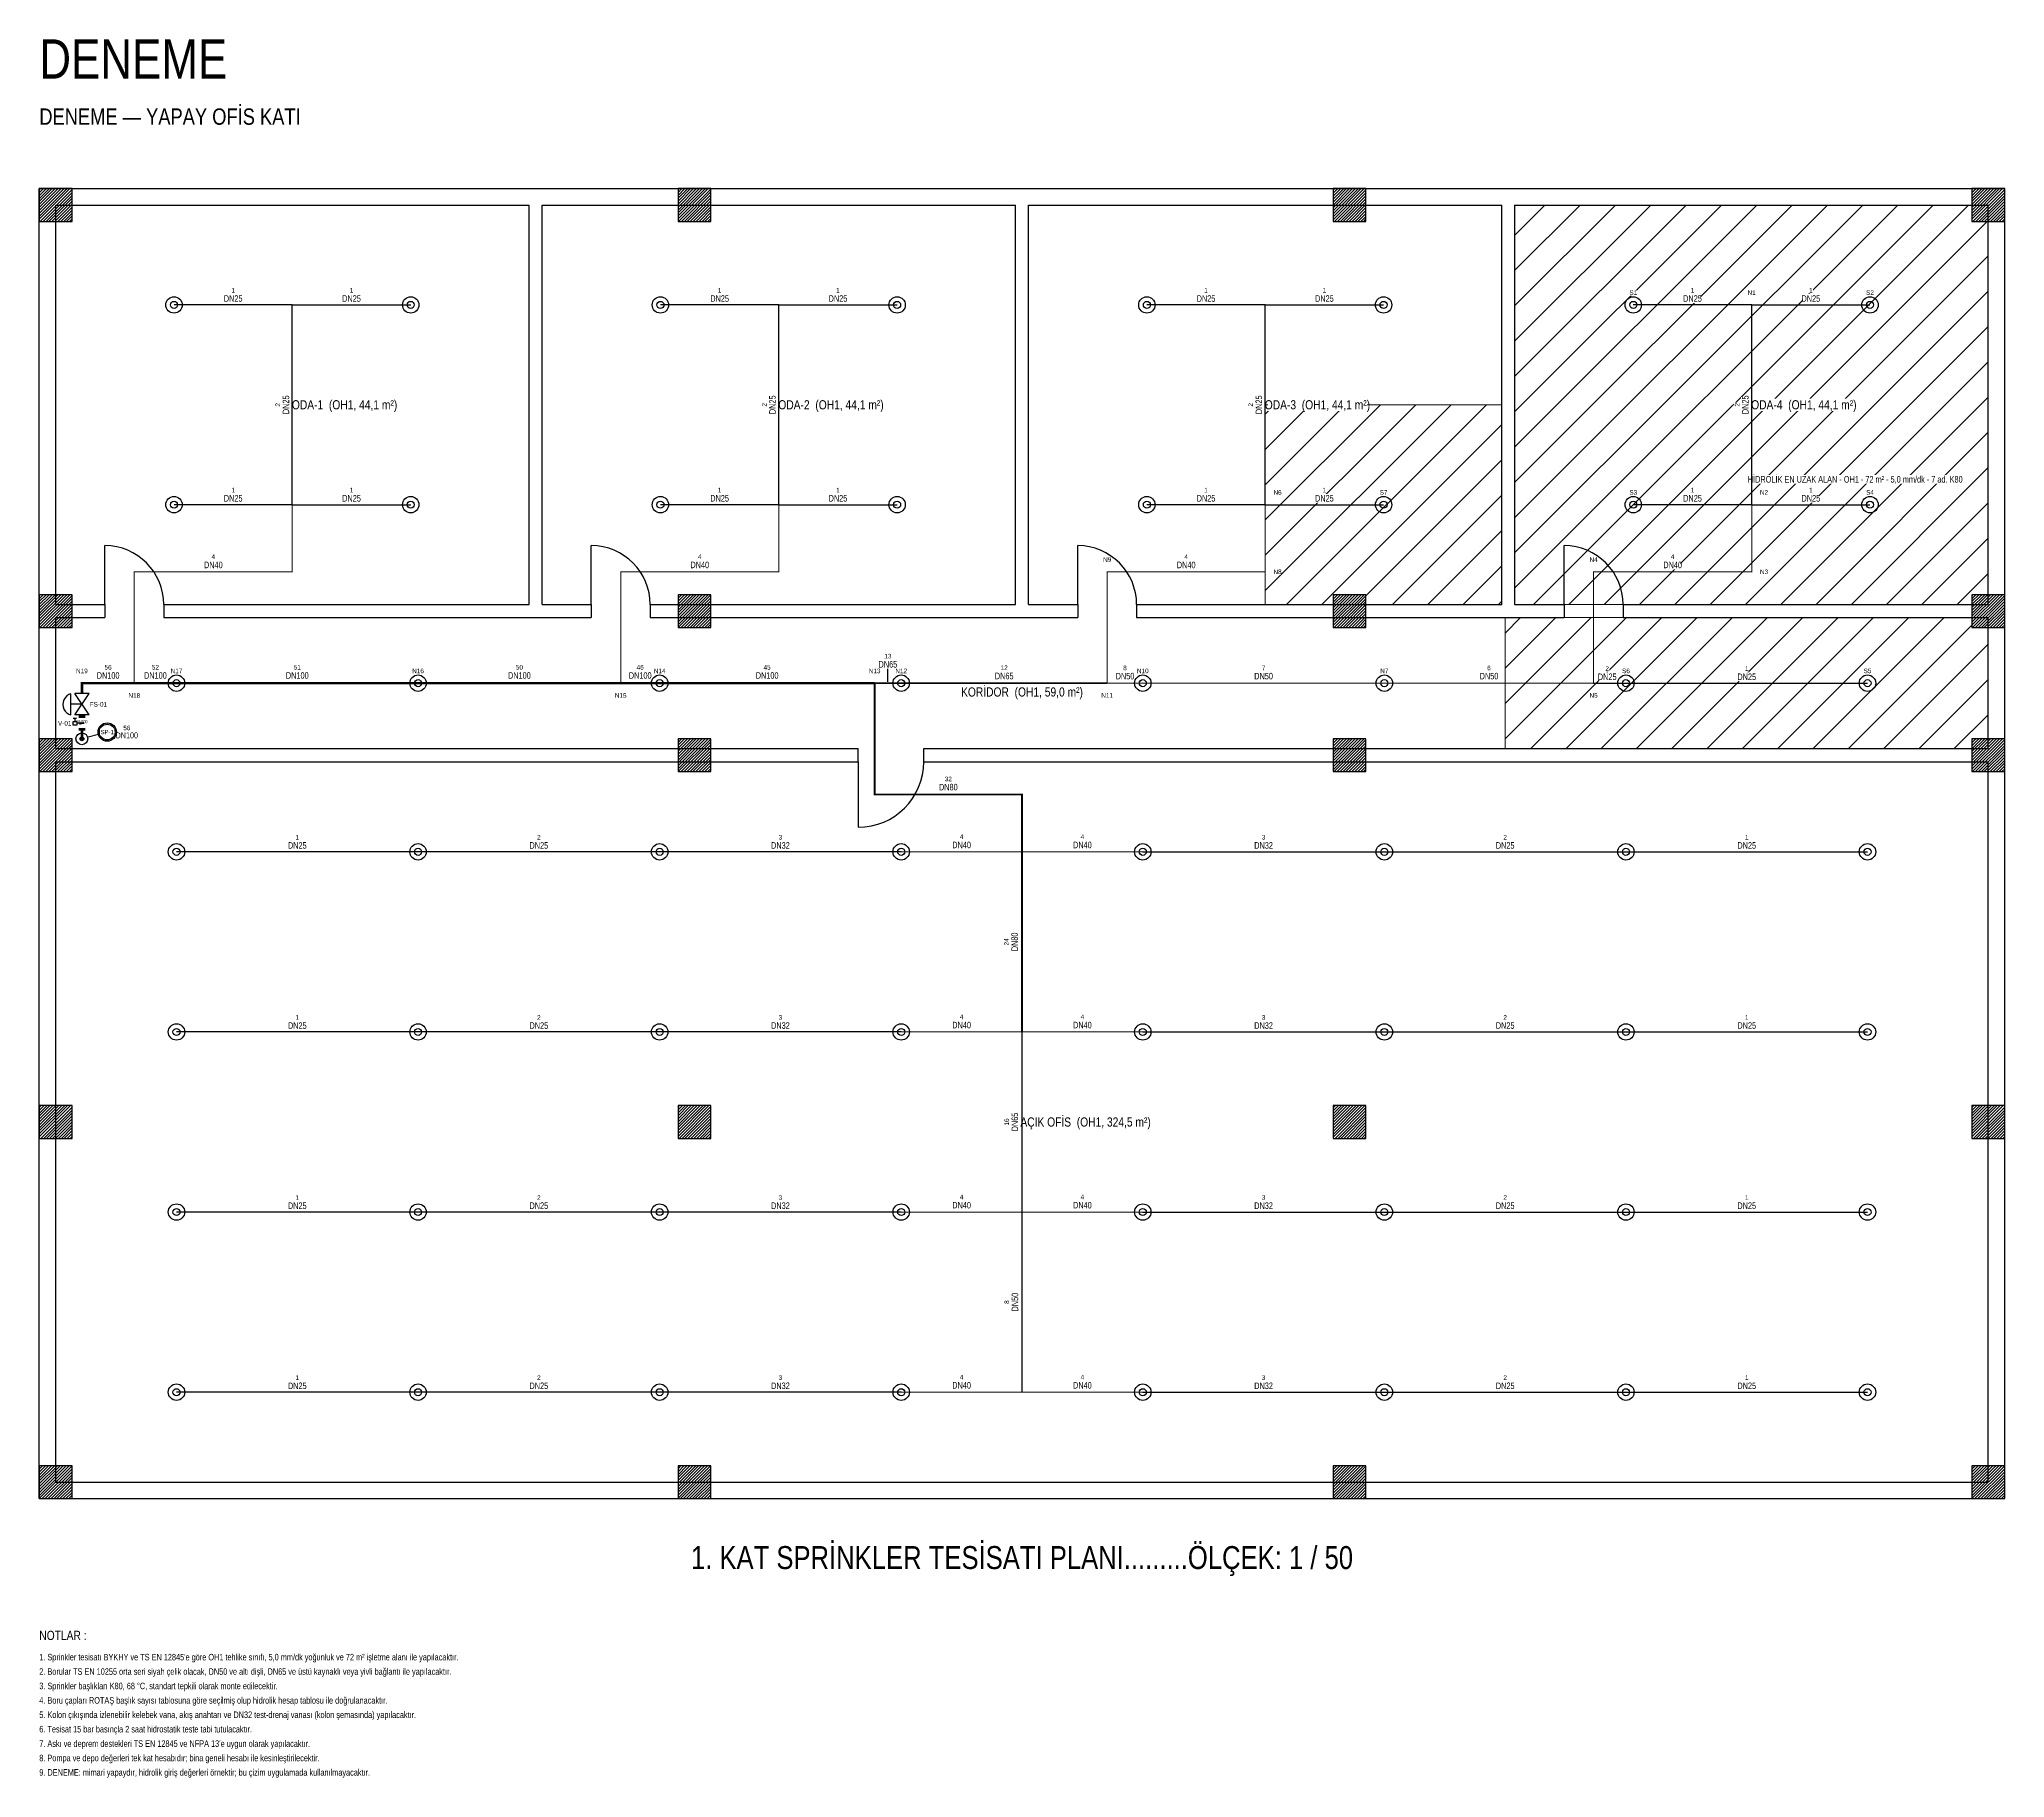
# Model space of a CAD drawing. Header units: centimetres. Extents: x 0 to 5680, y -426 to 2228.
# Drawn here: x 0 to 3000, y -426 to 2228 of the extents above; entities that cross this region are included whole.
import ezdxf
from ezdxf.enums import TextEntityAlignment as Align

# ---------------------------------------------------------------- set-up
doc = ezdxf.new("R2010")
doc.units = ezdxf.units.CM
doc.linetypes.add('DASHED', pattern=[1.524, 1.27, -0.254])
for name, color, linetype in [('MTY-VANA', 1, 'Continuous'), ('ROTAS-MIMARI-DUVAR', 8, 'Continuous'), ('ROTAS-MIMARI-KAPI', 8, 'Continuous'), ('ROTAS-MIMARI-KOLON', 8, 'Continuous'), ('ROTAS-MIMARI-KOLON-TARAMA', 9, 'Continuous'), ('ROTAS-MIMARI-MAHAL', 7, 'Continuous'), ('ROTAS-YANGIN-BASLIK', 7, 'Continuous'), ('ROTAS-YANGIN-DUGUM', 3, 'Continuous'), ('ROTAS-YANGIN-HIDROLIK-ALAN', 2, 'Continuous'), ('ROTAS-YANGIN-HIDROLIK-TARAMA', 8, 'Continuous'), ('ROTAS-YANGIN-KOLON', 6, 'Continuous'), ('ROTAS-YANGIN-NOT', 1, 'Continuous'), ('ROTAS-YANGIN-SPR-BORU', 140, 'Continuous'), ('ROTAS-YANGIN-SPR-CAP', 141, 'Continuous'), ('ROTAS-YANGIN-SPRINKLER', 15, 'Continuous'), ('ROTAS-YANGIN-VANA', 1, 'Continuous')]:
    doc.layers.add(name, color=color, linetype=linetype)
doc.styles.add('CAP', font='wturkce.SHX', dxfattribs={"width": 0.65})
doc.styles.add('ROTAS', font='arial.ttf')

# ---------------------------------------------------------------- blocks, each defined once
blk = doc.blocks.new('ROTAS-SPR-SARKIK')
for radius in [12.5, 5.37]:
    blk.add_circle((0, 0), radius)
blk = doc.blocks.new('MTY-IZLENEBILIR KELEBEK VANA')
at = {"layer": 'MTY-VANA', "linetype": 'Continuous'}
for p, q in [((-10.7, -5.1), (-10.7, 4.9)), ((-10.7, -5.1), (-10.7, 4.9)), ((-10.7, -5.1), (-10.7, 4.9)), ((-10.7, -5.1), (-10.7, 4.9)), ((-8.7, -5.1), (-8.7, 4.9)), ((-8.7, -5.1), (-8.7, 4.9)), ((-8.7, -5.1), (-8.7, 4.9)), ((-8.7, -5.1), (-8.7, 4.9)), ((0, 0), (0, 7.4)), ((0, 0), (0, 7.4)), ((0, 0), (0, 7.4)), ((0, 0), (0, 7.4)), ((8.7, -5.1), (8.7, 4.9)), ((8.7, -5.1), (8.7, 4.9)), ((8.7, -5.1), (8.7, 4.9)), ((8.7, -5.1), (8.7, 4.9)), ((10.7, -5.1), (10.7, 4.9)), ((10.7, -5.1), (10.7, 4.9)), ((10.7, -5.1), (10.7, 4.9)), ((10.7, -5.1), (10.7, 4.9))]:
    blk.add_line(p, q, dxfattribs=at)
at = {"layer": 'MTY-VANA'}
for p, q in [((-1.2, 3.1), (1.2, -3.1)), ((-1.2, 3.1), (1.2, -3.1)), ((-1.2, 3.1), (1.2, -3.1)), ((7, 10.6), (2.2, 10.6)), ((7, 10.6), (2.2, 10.6)), ((7, 10.6), (2.2, 10.6)), ((7, 10.6), (2.2, 10.6)), ((7, 8.2), (7, 13.1)), ((7, 8.2), (7, 13.1)), ((7, 8.2), (7, 13.1)), ((7, 8.2), (7, 13.1))]:
    blk.add_line(p, q, dxfattribs=at)
blk.add_lwpolyline([(-2.2, 13.9), (-2.2, 7.4), (2.2, 7.4), (2.2, 13.9)], close=True, dxfattribs=at)
blk.add_lwpolyline([(-2.2, 13.9), (-2.2, 7.4), (2.2, 7.4), (2.2, 13.9)], close=True, dxfattribs=at)
blk.add_lwpolyline([(-2.2, 13.9), (-2.2, 7.4), (2.2, 7.4), (2.2, 13.9)], close=True, dxfattribs=at)
blk.add_lwpolyline([(-2.2, 13.9), (-2.2, 7.4), (2.2, 7.4), (2.2, 13.9)], close=True, dxfattribs=at)
at = {"layer": 'MTY-VANA', "linetype": 'Continuous'}
blk.add_trace([(-1.2, 3.1), (1.2, 3.1), (-1.2, -3.1), (1.2, -3.1)], dxfattribs=at)
blk.add_trace([(-1.2, 3.1), (1.2, 3.1), (-1.2, -3.1), (1.2, -3.1)], dxfattribs=at)
blk.add_trace([(-1.2, 3.1), (1.2, 3.1), (-1.2, -3.1), (1.2, -3.1)], dxfattribs=at)
blk.add_trace([(-1.2, 3.1), (1.2, 3.1), (-1.2, -3.1), (1.2, -3.1)], dxfattribs=at)
at = {"layer": 'MTY-VANA', "style": 'CAP', "width": 0.65}
blk.add_attdef('CAP', text='', height=5, rotation=270, dxfattribs=at).set_placement((0, 0), align=Align.CENTER)
blk = doc.blocks.new('ROTAS-AKIS-ANAHTARI')
for p, q in [((-16.3, 16.7), (16.2, 16.7)), ((-16.2, -11), (-16.2, 11)), ((-16.2, 11), (16.3, -11)), ((-16.2, -11), (16.3, 11)), ((0.1, 0), (0.1, 16.7)), ((16.3, -11), (16.3, 11))]:
    blk.add_line(p, q)
blk.add_lwpolyline([(16.2, 16.7), (14.8, 20.1), (12.8, 23.1), (10.1, 25.6), (7, 27.5), (3.5, 28.6), (-0.1, 29), (-3.7, 28.6), (-7.2, 27.5), (-10.3, 25.6), (-12.9, 23.1), (-15, 20.1), (-16.3, 16.7)])
blk = doc.blocks.new('ROTAS-SPR-KOLON')
blk.add_hatch(color=7).paths.add_polyline_path([(3, 0), (2.8, 1.1), (2.1, 2.1), (1.1, 2.8), (0, 3), (-1.1, 2.8), (-2.1, 2.1), (-2.8, 1.1), (-3, 0), (-2.8, -1.1), (-2.1, -2.1), (-1.1, -2.8), (0, -3), (1.1, -2.8), (2.1, -2.1), (2.8, -1.1)])
for radius in [9, 3]:
    blk.add_circle((0, 0), radius)

msp = doc.modelspace()

# ---------------------------------------------------------------- hatches: boundary and pattern name
at = {"layer": 'ROTAS-MIMARI-KOLON-TARAMA'}
h = msp.add_hatch(dxfattribs=at)
h.set_pattern_fill('ANSI31')
h.paths.add_polyline_path([(0, 1950), (50, 1950), (50, 2000), (0, 2000)])
h = msp.add_hatch(dxfattribs=at)
h.set_pattern_fill('ANSI31')
h.paths.add_polyline_path([(975, 1950), (1025, 1950), (1025, 2000), (975, 2000)])
h = msp.add_hatch(dxfattribs=at)
h.set_pattern_fill('ANSI31')
h.paths.add_polyline_path([(1975, 1950), (2025, 1950), (2025, 2000), (1975, 2000)])
h = msp.add_hatch(dxfattribs=at)
h.set_pattern_fill('ANSI31')
h.paths.add_polyline_path([(2950, 1950), (3000, 1950), (3000, 2000), (2950, 2000)])
h = msp.add_hatch(dxfattribs=at)
h.set_pattern_fill('ANSI31')
h.paths.add_polyline_path([(0, 1330), (50, 1330), (50, 1380), (0, 1380)])
h = msp.add_hatch(dxfattribs=at)
h.set_pattern_fill('ANSI31')
h.paths.add_polyline_path([(975, 1330), (1025, 1330), (1025, 1380), (975, 1380)])
h = msp.add_hatch(dxfattribs=at)
h.set_pattern_fill('ANSI31')
h.paths.add_polyline_path([(1975, 1330), (2025, 1330), (2025, 1380), (1975, 1380)])
h = msp.add_hatch(dxfattribs=at)
h.set_pattern_fill('ANSI31')
h.paths.add_polyline_path([(2950, 1330), (3000, 1330), (3000, 1380), (2950, 1380)])
h = msp.add_hatch(dxfattribs=at)
h.set_pattern_fill('ANSI31')
h.paths.add_polyline_path([(0, 1110), (50, 1110), (50, 1160), (0, 1160)])
h = msp.add_hatch(dxfattribs=at)
h.set_pattern_fill('ANSI31')
h.paths.add_polyline_path([(975, 1110), (1025, 1110), (1025, 1160), (975, 1160)])
h = msp.add_hatch(dxfattribs=at)
h.set_pattern_fill('ANSI31')
h.paths.add_polyline_path([(1975, 1110), (2025, 1110), (2025, 1160), (1975, 1160)])
h = msp.add_hatch(dxfattribs=at)
h.set_pattern_fill('ANSI31')
h.paths.add_polyline_path([(2950, 1110), (3000, 1110), (3000, 1160), (2950, 1160)])
h = msp.add_hatch(dxfattribs=at)
h.set_pattern_fill('ANSI31')
h.paths.add_polyline_path([(0, 550), (50, 550), (50, 600), (0, 600)])
h = msp.add_hatch(dxfattribs=at)
h.set_pattern_fill('ANSI31')
h.paths.add_polyline_path([(975, 550), (1025, 550), (1025, 600), (975, 600)])
h = msp.add_hatch(dxfattribs=at)
h.set_pattern_fill('ANSI31')
h.paths.add_polyline_path([(1975, 550), (2025, 550), (2025, 600), (1975, 600)])
h = msp.add_hatch(dxfattribs=at)
h.set_pattern_fill('ANSI31')
h.paths.add_polyline_path([(2950, 550), (3000, 550), (3000, 600), (2950, 600)])
h = msp.add_hatch(dxfattribs=at)
h.set_pattern_fill('ANSI31')
h.paths.add_polyline_path([(0, 0), (50, 0), (50, 50), (0, 50)])
h = msp.add_hatch(dxfattribs=at)
h.set_pattern_fill('ANSI31')
h.paths.add_polyline_path([(975, 0), (1025, 0), (1025, 50), (975, 50)])
h = msp.add_hatch(dxfattribs=at)
h.set_pattern_fill('ANSI31')
h.paths.add_polyline_path([(1975, 0), (2025, 0), (2025, 50), (1975, 50)])
h = msp.add_hatch(dxfattribs=at)
h.set_pattern_fill('ANSI31')
h.paths.add_polyline_path([(2950, 0), (3000, 0), (3000, 50), (2950, 50)])
at = {"layer": 'ROTAS-YANGIN-HIDROLIK-TARAMA'}
h = msp.add_hatch(dxfattribs=at)
h.set_pattern_fill('ANSI31', scale=12)
h.paths.add_polyline_path([(2252.5, 1975), (2975, 1975), (2975, 1365), (2252.5, 1365)])
h = msp.add_hatch(dxfattribs=at)
h.set_pattern_fill('ANSI31', scale=12)
h.paths.add_polyline_path([(2232.5, 1670), (2232.5, 1365), (1871.275, 1365), (1871.275, 1670)])
h = msp.add_hatch(dxfattribs=at)
h.set_pattern_fill('ANSI31', scale=12)
h.paths.add_polyline_path([(2974.975, 1345), (2974.975, 1145), (2237.525, 1145), (2237.525, 1345)])

# ---------------------------------------------------------------- linework, layer by layer
at = {"layer": 'ROTAS-MIMARI-DUVAR'}
for p, q in [((0, 2000), (3000, 2000)), ((0, 0), (0, 2000)), ((3000, 0), (3000, 2000)), ((25, 1975), (747.5, 1975)), ((25, 1365), (25, 1975)), ((747.5, 1365), (747.5, 1975)), ((767.5, 1975), (1490, 1975)), ((767.5, 1365), (767.5, 1975)), ((1490, 1365), (1490, 1975)), ((1510, 1975), (2232.5, 1975)), ((1510, 1365), (1510, 1975)), ((2232.5, 1365), (2232.5, 1975)), ((2252.5, 1975), (2975, 1975)), ((2252.5, 1365), (2252.5, 1975)), ((2975, 1365), (2975, 1975)), ((25, 1365), (100, 1365)), ((190, 1365), (747.5, 1365)), ((767.5, 1365), (842.5, 1365)), ((932.5, 1365), (1490, 1365)), ((1510, 1365), (1585, 1365)), ((1675, 1365), (2232.5, 1365)), ((2252.5, 1365), (2327.5, 1365)), ((2417.5, 1365), (2975, 1365)), ((25, 1345), (100, 1345)), ((25, 1145), (25, 1345)), ((190, 1345), (842.5, 1345)), ((932.5, 1345), (1585, 1345)), ((1675, 1345), (2327.5, 1345)), ((2417.5, 1345), (2975, 1345)), ((2975, 1145), (2975, 1345)), ((25, 1145), (1250, 1145)), ((1350, 1145), (2975, 1145)), ((25, 1125), (1250, 1125)), ((25, 25), (25, 1125)), ((1350, 1125), (2975, 1125)), ((2975, 25), (2975, 1125)), ((0, 0), (3000, 0)), ((25, 25), (2975, 25))]:
    msp.add_line(p, q, dxfattribs=at)
at = {"layer": 'ROTAS-MIMARI-KAPI'}
for p, q in [((100, 1365), (100, 1455)), ((842.5, 1365), (842.5, 1455)), ((1585, 1365), (1585, 1455)), ((2327.5, 1365), (2327.5, 1455)), ((100, 1365), (100, 1345)), ((190, 1365), (190, 1345)), ((842.5, 1365), (842.5, 1345)), ((932.5, 1365), (932.5, 1345)), ((1585, 1365), (1585, 1345)), ((1675, 1365), (1675, 1345)), ((2327.5, 1365), (2327.5, 1345)), ((2417.5, 1365), (2417.5, 1345)), ((1250, 1125), (1250, 1145)), ((1350, 1125), (1350, 1145)), ((1250, 1125), (1250, 1025))]:
    msp.add_line(p, q, dxfattribs=at)
for centre, radius, start, end in [((100, 1365), 90, 0, 90), ((842.5, 1365), 90, 0, 90), ((1585, 1365), 90, 0, 90), ((2327.5, 1365), 90, 0, 90), ((1250, 1125), 100, 270, 360)]:
    msp.add_arc(centre, radius, start, end, dxfattribs=at)
at = {"layer": 'ROTAS-MIMARI-KOLON'}
for points in [[(0, 1950), (50, 1950), (50, 2000), (0, 2000)], [(975, 1950), (1025, 1950), (1025, 2000), (975, 2000)], [(1975, 1950), (2025, 1950), (2025, 2000), (1975, 2000)], [(2950, 1950), (3000, 1950), (3000, 2000), (2950, 2000)], [(0, 1330), (50, 1330), (50, 1380), (0, 1380)], [(975, 1330), (1025, 1330), (1025, 1380), (975, 1380)], [(1975, 1330), (2025, 1330), (2025, 1380), (1975, 1380)], [(2950, 1330), (3000, 1330), (3000, 1380), (2950, 1380)], [(0, 1110), (50, 1110), (50, 1160), (0, 1160)], [(975, 1110), (1025, 1110), (1025, 1160), (975, 1160)], [(1975, 1110), (2025, 1110), (2025, 1160), (1975, 1160)], [(2950, 1110), (3000, 1110), (3000, 1160), (2950, 1160)], [(0, 550), (50, 550), (50, 600), (0, 600)], [(975, 550), (1025, 550), (1025, 600), (975, 600)], [(1975, 550), (2025, 550), (2025, 600), (1975, 600)], [(2950, 550), (3000, 550), (3000, 600), (2950, 600)], [(0, 0), (50, 0), (50, 50), (0, 50)], [(975, 0), (1025, 0), (1025, 50), (975, 50)], [(1975, 0), (2025, 0), (2025, 50), (1975, 50)], [(2950, 0), (3000, 0), (3000, 50), (2950, 50)]]:
    msp.add_lwpolyline(points, close=True, dxfattribs=at)
at = {"layer": 'ROTAS-YANGIN-HIDROLIK-ALAN', "linetype": 'DASHED', "ltscale": 8, "const_width": 1.5}
for points in [[(2252.5, 1975), (2975, 1975), (2975, 1365), (2252.5, 1365)], [(2232.5, 1670), (2232.5, 1365), (1871.275, 1365), (1871.275, 1670)], [(2974.975, 1345), (2974.975, 1145), (2237.525, 1145), (2237.525, 1345)]]:
    msp.add_lwpolyline(points, close=True, dxfattribs=at)
at = {"layer": 'ROTAS-YANGIN-KOLON'}
msp.add_line((90.114, 1166.729), (74.659, 1162.588), dxfattribs=at)
for radius in [14, 12]:
    msp.add_circle((103.637, 1170.353), radius, dxfattribs=at)
at = {"layer": 'ROTAS-YANGIN-SPR-BORU'}
for points in [[(386.2, 1822.5), (205.6, 1822.5)], [(386.2, 1517.5), (386.2, 1822.5)], [(386.2, 1822.5), (566.9, 1822.5)], [(1128.8, 1822.5), (948.1, 1822.5)], [(1128.8, 1517.5), (1128.8, 1822.5)], [(1128.8, 1822.5), (1309.4, 1822.5)], [(1871.2, 1822.5), (1690.6, 1822.5)], [(1871.2, 1517.5), (1871.2, 1822.5)], [(1871.2, 1822.5), (2051.9, 1822.5)], [(2613.8, 1822.5), (2433.1, 1822.5)], [(2613.8, 1517.5), (2613.8, 1822.5)], [(2613.8, 1822.5), (2794.4, 1822.5)], [(386.2, 1517.5), (205.6, 1517.5)], [(386.2, 1517.5), (566.9, 1517.5)], [(1128.8, 1517.5), (948.1, 1517.5)], [(1128.8, 1517.5), (1309.4, 1517.5)], [(1871.2, 1517.5), (1690.6, 1517.5)], [(1871.2, 1517.5), (2051.9, 1517.5)], [(2613.8, 1517.5), (2433.1, 1517.5)], [(2613.8, 1517.5), (2794.4, 1517.5)], [(2372.5, 1245), (2421.9, 1245)], [(2421.9, 1245), (2790.6, 1245)], [(578.1, 987.5), (209.4, 987.5)], [(946.9, 987.5), (578.1, 987.5)], [(1315.6, 987.5), (946.9, 987.5)], [(1684.4, 987.5), (2053.1, 987.5)], [(2053.1, 987.5), (2421.9, 987.5)], [(2421.9, 987.5), (2790.6, 987.5)], [(578.1, 712.5), (209.4, 712.5)], [(946.9, 712.5), (578.1, 712.5)], [(1315.6, 712.5), (946.9, 712.5)], [(1684.4, 712.5), (2053.1, 712.5)], [(2053.1, 712.5), (2421.9, 712.5)], [(2421.9, 712.5), (2790.6, 712.5)], [(578.1, 437.5), (209.4, 437.5)], [(946.9, 437.5), (578.1, 437.5)], [(1315.6, 437.5), (946.9, 437.5)], [(1684.4, 437.5), (2053.1, 437.5)], [(2053.1, 437.5), (2421.9, 437.5)], [(2421.9, 437.5), (2790.6, 437.5)], [(578.1, 162.5), (209.4, 162.5)], [(946.9, 162.5), (578.1, 162.5)], [(1315.6, 162.5), (946.9, 162.5)], [(1684.4, 162.5), (2053.1, 162.5)], [(2053.1, 162.5), (2421.9, 162.5)], [(2421.9, 162.5), (2790.6, 162.5)]]:
    msp.add_lwpolyline(points, dxfattribs=at)
for points, const_width in [([(145, 1245), (145, 1415), (386.2, 1415), (386.2, 1517.5)], 1.5), ([(887.5, 1245), (887.5, 1415), (1128.8, 1415), (1128.8, 1517.5)], 1.5), ([(1630, 1245), (1630, 1415), (1871.2, 1415), (1871.2, 1517.5)], 1.5), ([(2372.5, 1245), (2372.5, 1415), (2613.8, 1415), (2613.8, 1517.5)], 1.5), ([(65, 1229), (65, 1245), (145, 1245)], 4), ([(145, 1245), (209.4, 1245)], 4), ([(209.4, 1245), (578.1, 1245)], 4), ([(578.1, 1245), (887.5, 1245)], 4), ([(887.5, 1245), (946.9, 1245)], 4), ([(946.9, 1245), (1275, 1245)], 4), ([(1275, 1245), (1275, 1075), (1500, 1075), (1500, 987.5)], 3), ([(1275, 1245), (1315.6, 1245)], 2.5), ([(1315.6, 1245), (1630, 1245)], 2.5), ([(1630, 1245), (1684.4, 1245)], 2), ([(1684.4, 1245), (2053.1, 1245)], 2), ([(2053.1, 1245), (2372.5, 1245)], 2), ([(65, 1194.5), (65, 1196.4)], 4), ([(65, 1160), (65, 1173.1)], 4), ([(1500, 987.5), (1315.6, 987.5)], 1.5), ([(1500, 987.5), (1500, 712.5)], 3), ([(1500, 987.5), (1684.4, 987.5)], 1.5), ([(1500, 712.5), (1315.6, 712.5)], 1.5), ([(1500, 712.5), (1500, 437.5)], 2.5), ([(1500, 712.5), (1684.4, 712.5)], 1.5), ([(1500, 437.5), (1315.6, 437.5)], 1.5), ([(1500, 437.5), (1500, 162.5)], 2), ([(1500, 437.5), (1684.4, 437.5)], 1.5), ([(1500, 162.5), (1315.6, 162.5)], 1.5), ([(1500, 162.5), (1684.4, 162.5)], 1.5)]:
    msp.add_lwpolyline(points, dxfattribs=dict(at, const_width=const_width))
at = {"layer": 'ROTAS-YANGIN-SPR-CAP'}
msp.add_line((1295.3, 1247.25), (1295.3, 1267), dxfattribs=at)

# ---------------------------------------------------------------- block references
at = {"layer": 'ROTAS-YANGIN-KOLON'}
msp.add_blockref('ROTAS-SPR-KOLON', (65, 1160), dxfattribs=at)
at = {"layer": 'ROTAS-YANGIN-SPRINKLER'}
for p in [(205.6, 1822.5), (566.9, 1822.5), (948.1, 1822.5), (1309.4, 1822.5), (1690.6, 1822.5), (2051.9, 1822.5), (2433.1, 1822.5), (2794.4, 1822.5), (205.6, 1517.5), (566.9, 1517.5), (948.1, 1517.5), (1309.4, 1517.5), (1690.6, 1517.5), (2051.9, 1517.5), (2433.1, 1517.5), (2794.4, 1517.5), (209.4, 1245), (578.1, 1245), (946.9, 1245), (1315.6, 1245), (1684.4, 1245), (2053.1, 1245), (2421.9, 1245), (2790.6, 1245), (209.4, 987.5), (578.1, 987.5), (946.9, 987.5), (1315.6, 987.5), (1684.4, 987.5), (2053.1, 987.5), (2421.9, 987.5), (2790.6, 987.5), (209.4, 712.5), (578.1, 712.5), (946.9, 712.5), (1315.6, 712.5), (1684.4, 712.5), (2053.1, 712.5), (2421.9, 712.5), (2790.6, 712.5), (209.4, 437.5), (578.1, 437.5), (946.9, 437.5), (1315.6, 437.5), (1684.4, 437.5), (2053.1, 437.5), (2421.9, 437.5), (2790.6, 437.5), (209.4, 162.5), (578.1, 162.5), (946.9, 162.5), (1315.6, 162.5), (1684.4, 162.5), (2053.1, 162.5), (2421.9, 162.5), (2790.6, 162.5)]:
    msp.add_blockref('ROTAS-SPR-SARKIK', p, dxfattribs=at)
at = {"layer": 'ROTAS-YANGIN-VANA', "rotation": 90}
msp.add_blockref('ROTAS-AKIS-ANAHTARI', (65, 1212.7), dxfattribs=at)
msp.add_blockref('MTY-IZLENEBILIR KELEBEK VANA', (65, 1183.8), dxfattribs=at).add_auto_attribs({'CAP': 'DN100'})

# ---------------------------------------------------------------- texts
at = {"layer": 'ROTAS-YANGIN-BASLIK', "style": 'ROTAS', "width": 0.8}
for s, height, p in [('DENEME', 60, (0, 2150)), ('DENEME — YAPAY OFİS KATI', 25, (0, 2090))]:
    msp.add_text(s, height=height, dxfattribs=at).set_placement(p, align=Align.BOTTOM_LEFT)
msp.add_text('1. KAT SPRİNKLER TESİSATI PLANI.........ÖLÇEK: 1 / 50', height=35, dxfattribs=at).set_placement((1500, -90), align=Align.MIDDLE_CENTER)
at = {"layer": 'ROTAS-YANGIN-NOT', "style": 'ROTAS', "width": 0.8}
for s, height, p in [('NOTLAR :', 14, (0, -220)), ("1. Sprinkler tesisatı BYKHY ve TS EN 12845'e göre OH1 tehlike sınıfı, 5,0 mm/dk yoğunluk ve 72 m² işletme alanı ile yapılacaktır.", 10, (0, -250)), ('2. Borular TS EN 10255 orta seri siyah çelik olacak, DN50 ve altı dişli, DN65 ve üstü kaynaklı veya yivli bağlantı ile yapılacaktır.', 10, (0, -272)), ('3. Sprinkler başlıkları K80, 68 °C, standart tepkili olarak monte edilecektir.', 10, (0, -294)), ('4. Boru çapları ROTAŞ başlık sayısı tablosuna göre seçilmiş olup hidrolik hesap tablosu ile doğrulanacaktır.', 10, (0, -316)), ('5. Kolon çıkışında izlenebilir kelebek vana, akış anahtarı ve DN32 test-drenaj vanası (kolon şemasında) yapılacaktır.', 10, (0, -338)), ('6. Tesisat 15 bar basınçla 2 saat hidrostatik teste tabi tutulacaktır.', 10, (0, -360)), ("7. Askı ve deprem destekleri TS EN 12845 ve NFPA 13'e uygun olarak yapılacaktır.", 10, (0, -382)), ('8. Pompa ve depo değerleri tek kat hesabıdır; bina geneli hesabı ile kesinleştirilecektir.', 10, (0, -404)), ('9. DENEME: mimari yapaydır, hidrolik giriş değerleri örnektir; bu çizim uygulamada kullanılmayacaktır.', 10, (0, -426))]:
    msp.add_text(s, height=height, dxfattribs=at).set_placement(p, align=Align.BOTTOM_LEFT)

# ---------------------------------------------------------------- next in the draw order: wipeouts: each hides what was drawn before it
for points in [[(283.98, 1825.5), (307.82, 1825.5), (307.82, 1839), (283.98, 1839)], [(464.63, 1825.5), (488.47, 1825.5), (488.47, 1839), (464.63, 1839)], [(1026.53, 1825.5), (1050.37, 1825.5), (1050.37, 1839), (1026.53, 1839)], [(1207.18, 1825.5), (1231.02, 1825.5), (1231.02, 1839), (1207.18, 1839)], [(1768.98, 1825.5), (1792.82, 1825.5), (1792.82, 1839), (1768.98, 1839)], [(1949.63, 1825.5), (1973.47, 1825.5), (1973.47, 1839), (1949.63, 1839)], [(2428.228, 1836.5), (2437.972, 1836.5), (2437.972, 1845.95), (2428.228, 1845.95)], [(2511.53, 1825.5), (2535.37, 1825.5), (2535.37, 1839), (2511.53, 1839)], [(2608.928, 1836.5), (2618.672, 1836.5), (2618.672, 1845.95), (2608.928, 1845.95)], [(2692.18, 1825.5), (2716.02, 1825.5), (2716.02, 1839), (2692.18, 1839)], [(2789.528, 1836.5), (2799.272, 1836.5), (2799.272, 1845.95), (2789.528, 1845.95)], [(369.7, 1658.08), (383.2, 1658.08), (383.2, 1681.92), (369.7, 1681.92)], [(1112.3, 1658.08), (1125.8, 1658.08), (1125.8, 1681.92), (1112.3, 1681.92)], [(1854.7, 1658.08), (1868.2, 1658.08), (1868.2, 1681.92), (1854.7, 1681.92)], [(2597.3, 1658.08), (2610.8, 1658.08), (2610.8, 1681.92), (2597.3, 1681.92)], [(283.98, 1520.5), (307.82, 1520.5), (307.82, 1534), (283.98, 1534)], [(464.63, 1520.5), (488.47, 1520.5), (488.47, 1534), (464.63, 1534)], [(1026.53, 1520.5), (1050.37, 1520.5), (1050.37, 1534), (1026.53, 1534)], [(1207.18, 1520.5), (1231.02, 1520.5), (1231.02, 1534), (1207.18, 1534)], [(1768.98, 1520.5), (1792.82, 1520.5), (1792.82, 1534), (1768.98, 1534)], [(1885.2, 1531.5), (1894.944, 1531.5), (1894.944, 1540.95), (1885.2, 1540.95)], [(1949.63, 1520.5), (1973.47, 1520.5), (1973.47, 1534), (1949.63, 1534)], [(2047.028, 1531.5), (2056.772, 1531.5), (2056.772, 1540.95), (2047.028, 1540.95)], [(2428.228, 1531.5), (2437.972, 1531.5), (2437.972, 1540.95), (2428.228, 1540.95)], [(2511.53, 1520.5), (2535.37, 1520.5), (2535.37, 1534), (2511.53, 1534)], [(2627.8, 1531.5), (2637.544, 1531.5), (2637.544, 1540.95), (2627.8, 1540.95)], [(2692.18, 1520.5), (2716.02, 1520.5), (2716.02, 1534), (2692.18, 1534)], [(2789.528, 1531.5), (2799.272, 1531.5), (2799.272, 1540.95), (2789.528, 1540.95)], [(253.68, 1418.75), (277.52, 1418.75), (277.52, 1432.25), (253.68, 1432.25)], [(996.23, 1418.75), (1020.07, 1418.75), (1020.07, 1432.25), (996.23, 1432.25)], [(1625.128, 1429), (1634.872, 1429), (1634.872, 1438.45), (1625.128, 1438.45)], [(1738.68, 1418.75), (1762.52, 1418.75), (1762.52, 1432.25), (1738.68, 1432.25)], [(1885.2, 1410.275), (1894.944, 1410.275), (1894.944, 1419.725), (1885.2, 1419.725)], [(2367.628, 1429), (2377.372, 1429), (2377.372, 1438.45), (2367.628, 1438.45)], [(2481.23, 1418.75), (2505.07, 1418.75), (2505.07, 1432.25), (2481.23, 1432.25)], [(2627.8, 1410.275), (2637.544, 1410.275), (2637.544, 1419.725), (2627.8, 1419.725)], [(58.392, 1259), (71.608, 1259), (71.608, 1268.45), (58.392, 1268.45)], [(90.6, 1250), (119.4, 1250), (119.4, 1263.5), (90.6, 1263.5)], [(162.8, 1250), (191.6, 1250), (191.6, 1263.5), (162.8, 1263.5)], [(379.35, 1250), (408.15, 1250), (408.15, 1263.5), (379.35, 1263.5)], [(571.492, 1259), (584.708, 1259), (584.708, 1268.45), (571.492, 1268.45)], [(718.4, 1250), (747.2, 1250), (747.2, 1263.5), (718.4, 1263.5)], [(902.8, 1250), (931.6, 1250), (931.6, 1263.5), (902.8, 1263.5)], [(1096.55, 1250), (1125.35, 1250), (1125.35, 1263.5), (1096.55, 1263.5)], [(1283.38, 1267), (1307.22, 1267), (1307.22, 1280.5), (1283.38, 1280.5)], [(1460.88, 1249.25), (1484.72, 1249.25), (1484.72, 1262.75), (1460.88, 1262.75)], [(1645.28, 1249), (1669.12, 1249), (1669.12, 1262.5), (1645.28, 1262.5)], [(1856.83, 1249), (1880.67, 1249), (1880.67, 1262.5), (1856.83, 1262.5)], [(2048.228, 1259), (2057.972, 1259), (2057.972, 1268.45), (2048.228, 1268.45)], [(2200.88, 1249), (2224.72, 1249), (2224.72, 1262.5), (2200.88, 1262.5)], [(2381.328, 1248), (2405.168, 1248), (2405.168, 1261.5), (2381.328, 1261.5)], [(2594.33, 1248), (2618.17, 1248), (2618.17, 1261.5), (2594.33, 1261.5)], [(2785.728, 1259), (2795.472, 1259), (2795.472, 1268.45), (2785.728, 1268.45)], [(138.392, 1221.55), (151.608, 1221.55), (151.608, 1231), (138.392, 1231)], [(880.892, 1221.55), (894.108, 1221.55), (894.108, 1231), (880.892, 1231)], [(1623.392, 1221.55), (1636.608, 1221.55), (1636.608, 1231), (1623.392, 1231)], [(2367.628, 1221.55), (2377.372, 1221.55), (2377.372, 1231), (2367.628, 1231)], [(80.1, 1207.975), (100.26, 1207.975), (100.26, 1217.425), (80.1, 1217.425)], [(30.412, 1179.075), (47.1, 1179.075), (47.1, 1188.525), (30.412, 1188.525)], [(92.637, 1165.353), (114.637, 1165.353), (114.637, 1175.353), (92.637, 1175.353)], [(1375.58, 1079.5), (1399.42, 1079.5), (1399.42, 1093), (1375.58, 1093)], [(381.83, 990.5), (405.67, 990.5), (405.67, 1004), (381.83, 1004)], [(750.58, 990.5), (774.42, 990.5), (774.42, 1004), (750.58, 1004)], [(1119.33, 990.5), (1143.17, 990.5), (1143.17, 1004), (1119.33, 1004)], [(1395.88, 991.25), (1419.72, 991.25), (1419.72, 1004.75), (1395.88, 1004.75)], [(1580.28, 991.25), (1604.12, 991.25), (1604.12, 1004.75), (1580.28, 1004.75)], [(1856.83, 990.5), (1880.67, 990.5), (1880.67, 1004), (1856.83, 1004)], [(2225.58, 990.5), (2249.42, 990.5), (2249.42, 1004), (2225.58, 1004)], [(2594.33, 990.5), (2618.17, 990.5), (2618.17, 1004), (2594.33, 1004)], [(1482, 838.08), (1495.5, 838.08), (1495.5, 861.92), (1482, 861.92)], [(381.83, 715.5), (405.67, 715.5), (405.67, 729), (381.83, 729)], [(750.58, 715.5), (774.42, 715.5), (774.42, 729), (750.58, 729)], [(1119.33, 715.5), (1143.17, 715.5), (1143.17, 729), (1119.33, 729)], [(1395.88, 716.25), (1419.72, 716.25), (1419.72, 729.75), (1395.88, 729.75)], [(1580.28, 716.25), (1604.12, 716.25), (1604.12, 729.75), (1580.28, 729.75)], [(1856.83, 715.5), (1880.67, 715.5), (1880.67, 729), (1856.83, 729)], [(2225.58, 715.5), (2249.42, 715.5), (2249.42, 729), (2225.58, 729)], [(2594.33, 715.5), (2618.17, 715.5), (2618.17, 729), (2594.33, 729)], [(1482.25, 563.08), (1495.75, 563.08), (1495.75, 586.92), (1482.25, 586.92)], [(381.83, 440.5), (405.67, 440.5), (405.67, 454), (381.83, 454)], [(750.58, 440.5), (774.42, 440.5), (774.42, 454), (750.58, 454)], [(1119.33, 440.5), (1143.17, 440.5), (1143.17, 454), (1119.33, 454)], [(1395.88, 441.25), (1419.72, 441.25), (1419.72, 454.75), (1395.88, 454.75)], [(1580.28, 441.25), (1604.12, 441.25), (1604.12, 454.75), (1580.28, 454.75)], [(1856.83, 440.5), (1880.67, 440.5), (1880.67, 454), (1856.83, 454)], [(2225.58, 440.5), (2249.42, 440.5), (2249.42, 454), (2225.58, 454)], [(2594.33, 440.5), (2618.17, 440.5), (2618.17, 454), (2594.33, 454)], [(1482.5, 288.08), (1496, 288.08), (1496, 311.92), (1482.5, 311.92)], [(381.83, 165.5), (405.67, 165.5), (405.67, 179), (381.83, 179)], [(750.58, 165.5), (774.42, 165.5), (774.42, 179), (750.58, 179)], [(1119.33, 165.5), (1143.17, 165.5), (1143.17, 179), (1119.33, 179)], [(1395.88, 166.25), (1419.72, 166.25), (1419.72, 179.75), (1395.88, 179.75)], [(1580.28, 166.25), (1604.12, 166.25), (1604.12, 179.75), (1580.28, 179.75)], [(1856.83, 165.5), (1880.67, 165.5), (1880.67, 179), (1856.83, 179)], [(2225.58, 165.5), (2249.42, 165.5), (2249.42, 179), (2225.58, 179)], [(2594.33, 165.5), (2618.17, 165.5), (2618.17, 179), (2594.33, 179)]]:
    msp.add_wipeout(points)

# ---------------------------------------------------------------- next in the draw order: texts
at = {"layer": 'ROTAS-YANGIN-DUGUM', "style": 'ROTAS', "width": 0.8}
for s, p in [('S1', (2433.1, 1841.225)), ('N1', (2613.8, 1841.225)), ('S2', (2794.4, 1841.225)), ('N6', (1890.072, 1536.225)), ('S7', (2051.9, 1536.225)), ('S3', (2433.1, 1536.225)), ('N2', (2632.672, 1536.225)), ('S4', (2794.4, 1536.225)), ('N9', (1630, 1433.725)), ('N8', (1890.072, 1415)), ('N4', (2372.5, 1433.725)), ('N3', (2632.672, 1415)), ('N19', (65, 1263.725)), ('N16', (578.1, 1263.725)), ('N7', (2053.1, 1263.725)), ('S5', (2790.6, 1263.725)), ('N18', (145, 1226.275)), ('N15', (887.5, 1226.275)), ('N11', (1630, 1226.275)), ('N5', (2372.5, 1226.275))]:
    msp.add_text(s, height=7, dxfattribs=at).set_placement(p, align=Align.MIDDLE_CENTER)
at = {"layer": 'ROTAS-YANGIN-KOLON', "style": 'ROTAS', "width": 0.8}
msp.add_text('SP-1', height=6.5, dxfattribs=at).set_placement((103.637, 1170.353), align=Align.MIDDLE_CENTER)
at = {"layer": 'ROTAS-YANGIN-SPR-CAP', "style": 'ROTAS', "width": 0.8}
for s, p in [('DN25', (295.9, 1832.25)), ('DN25', (476.55, 1832.25)), ('DN25', (1038.45, 1832.25)), ('DN25', (1219.1, 1832.25)), ('DN25', (1780.9, 1832.25)), ('DN25', (1961.55, 1832.25)), ('DN25', (2523.45, 1832.25)), ('DN25', (2704.1, 1832.25)), ('DN25', (295.9, 1527.25)), ('DN25', (476.55, 1527.25)), ('DN25', (1038.45, 1527.25)), ('DN25', (1219.1, 1527.25)), ('DN25', (1780.9, 1527.25)), ('DN25', (1961.55, 1527.25)), ('DN25', (2523.45, 1527.25)), ('DN25', (2704.1, 1527.25)), ('DN40', (265.6, 1425.5)), ('DN40', (1008.15, 1425.5)), ('DN40', (1750.6, 1425.5)), ('DN40', (2493.15, 1425.5)), ('DN100', (105, 1256.75)), ('DN100', (177.2, 1256.75)), ('DN100', (393.75, 1256.75)), ('DN100', (732.8, 1256.75)), ('DN100', (917.2, 1256.75)), ('DN100', (1110.95, 1256.75)), ('DN65', (1295.3, 1273.75)), ('DN65', (1472.8, 1256)), ('DN50', (1657.2, 1255.75)), ('DN50', (1868.75, 1255.75)), ('DN50', (2212.8, 1255.75)), ('DN25', (2393.248, 1254.75)), ('DN25', (2606.25, 1254.75)), ('DN80', (1387.5, 1086.25)), ('DN25', (393.75, 997.25)), ('DN25', (762.5, 997.25)), ('DN32', (1131.25, 997.25)), ('DN40', (1407.8, 998)), ('DN40', (1592.2, 998)), ('DN32', (1868.75, 997.25)), ('DN25', (2237.5, 997.25)), ('DN25', (2606.25, 997.25)), ('DN25', (393.75, 722.25)), ('DN25', (762.5, 722.25)), ('DN32', (1131.25, 722.25)), ('DN40', (1407.8, 723)), ('DN40', (1592.2, 723)), ('DN32', (1868.75, 722.25)), ('DN25', (2237.5, 722.25)), ('DN25', (2606.25, 722.25)), ('DN25', (393.75, 447.25)), ('DN25', (762.5, 447.25)), ('DN32', (1131.25, 447.25)), ('DN40', (1407.8, 448)), ('DN40', (1592.2, 448)), ('DN32', (1868.75, 447.25)), ('DN25', (2237.5, 447.25)), ('DN25', (2606.25, 447.25)), ('DN25', (393.75, 172.25)), ('DN25', (762.5, 172.25)), ('DN32', (1131.25, 172.25)), ('DN40', (1407.8, 173)), ('DN40', (1592.2, 173)), ('DN32', (1868.75, 172.25)), ('DN25', (2237.5, 172.25)), ('DN25', (2606.25, 172.25))]:
    msp.add_text(s, height=10, dxfattribs=at).set_placement(p, align=Align.MIDDLE_CENTER)
for s, p in [('DN25', (376.45, 1670)), ('DN25', (1119.05, 1670)), ('DN25', (1861.45, 1670)), ('DN25', (2604.05, 1670)), ('DN80', (1488.75, 850)), ('DN65', (1489, 575)), ('DN50', (1489.25, 300))]:
    msp.add_text(s, height=10, rotation=90, dxfattribs=at).set_placement(p, align=Align.MIDDLE_CENTER)
at = {"layer": 'ROTAS-YANGIN-VANA', "style": 'ROTAS', "width": 0.8}
for s, p in [('FS-01', (90.18, 1212.7)), ('V-01', (38.756, 1183.8))]:
    msp.add_text(s, height=7, dxfattribs=at).set_placement(p, align=Align.MIDDLE_CENTER)

# ---------------------------------------------------------------- next in the draw order: wipeouts: each hides what was drawn before it
for points in [[(292.764, 1840), (299.036, 1840), (299.036, 1849.45), (292.764, 1849.45)], [(473.414, 1840), (479.686, 1840), (479.686, 1849.45), (473.414, 1849.45)], [(1035.314, 1840), (1041.586, 1840), (1041.586, 1849.45), (1035.314, 1849.45)], [(1215.964, 1840), (1222.236, 1840), (1222.236, 1849.45), (1215.964, 1849.45)], [(1777.764, 1840), (1784.036, 1840), (1784.036, 1849.45), (1777.764, 1849.45)], [(1958.414, 1840), (1964.686, 1840), (1964.686, 1849.45), (1958.414, 1849.45)], [(2520.314, 1840), (2526.586, 1840), (2526.586, 1849.45), (2520.314, 1849.45)], [(2700.964, 1840), (2707.236, 1840), (2707.236, 1849.45), (2700.964, 1849.45)], [(359.25, 1666.864), (368.7, 1666.864), (368.7, 1673.136), (359.25, 1673.136)], [(390.25, 1660.55), (541.674, 1660.55), (541.674, 1679.45), (390.25, 1679.45)], [(1101.85, 1666.864), (1111.3, 1666.864), (1111.3, 1673.136), (1101.85, 1673.136)], [(1132.75, 1660.55), (1284.174, 1660.55), (1284.174, 1679.45), (1132.75, 1679.45)], [(1844.25, 1666.864), (1853.7, 1666.864), (1853.7, 1673.136), (1844.25, 1673.136)], [(1875.25, 1660.55), (2026.674, 1660.55), (2026.674, 1679.45), (1875.25, 1679.45)], [(2586.85, 1666.864), (2596.3, 1666.864), (2596.3, 1673.136), (2586.85, 1673.136)], [(2617.75, 1660.55), (2769.174, 1660.55), (2769.174, 1679.45), (2617.75, 1679.45)], [(292.764, 1535), (299.036, 1535), (299.036, 1544.45), (292.764, 1544.45)], [(473.414, 1535), (479.686, 1535), (479.686, 1544.45), (473.414, 1544.45)], [(1035.314, 1535), (1041.586, 1535), (1041.586, 1544.45), (1035.314, 1544.45)], [(1215.964, 1535), (1222.236, 1535), (1222.236, 1544.45), (1215.964, 1544.45)], [(1777.764, 1535), (1784.036, 1535), (1784.036, 1544.45), (1777.764, 1544.45)], [(1958.414, 1535), (1964.686, 1535), (1964.686, 1544.45), (1958.414, 1544.45)], [(2520.314, 1535), (2526.586, 1535), (2526.586, 1544.45), (2520.314, 1544.45)], [(2700.964, 1535), (2707.236, 1535), (2707.236, 1544.45), (2700.964, 1544.45)], [(262.464, 1433.25), (268.736, 1433.25), (268.736, 1442.7), (262.464, 1442.7)], [(1005.014, 1433.25), (1011.286, 1433.25), (1011.286, 1442.7), (1005.014, 1442.7)], [(1747.464, 1433.25), (1753.736, 1433.25), (1753.736, 1442.7), (1747.464, 1442.7)], [(2490.014, 1433.25), (2496.286, 1433.25), (2496.286, 1442.7), (2490.014, 1442.7)], [(1290.428, 1281.5), (1300.172, 1281.5), (1300.172, 1290.95), (1290.428, 1290.95)], [(100.128, 1264.5), (109.872, 1264.5), (109.872, 1273.95), (100.128, 1273.95)], [(172.328, 1264.5), (182.072, 1264.5), (182.072, 1273.95), (172.328, 1273.95)], [(202.792, 1259), (216.008, 1259), (216.008, 1268.45), (202.792, 1268.45)], [(388.878, 1264.5), (398.622, 1264.5), (398.622, 1273.95), (388.878, 1273.95)], [(727.928, 1264.5), (737.672, 1264.5), (737.672, 1273.95), (727.928, 1273.95)], [(912.328, 1264.5), (922.072, 1264.5), (922.072, 1273.95), (912.328, 1273.95)], [(940.292, 1259), (953.508, 1259), (953.508, 1268.45), (940.292, 1268.45)], [(1106.078, 1264.5), (1115.822, 1264.5), (1115.822, 1273.95), (1106.078, 1273.95)], [(1467.928, 1263.75), (1477.672, 1263.75), (1477.672, 1273.2), (1467.928, 1273.2)], [(1654.064, 1263.5), (1660.336, 1263.5), (1660.336, 1272.95), (1654.064, 1272.95)], [(1677.792, 1259), (1691.008, 1259), (1691.008, 1268.45), (1677.792, 1268.45)], [(1865.614, 1263.5), (1871.886, 1263.5), (1871.886, 1272.95), (1865.614, 1272.95)], [(2209.664, 1263.5), (2215.936, 1263.5), (2215.936, 1272.95), (2209.664, 1272.95)], [(2390.112, 1262.5), (2396.384, 1262.5), (2396.384, 1271.95), (2390.112, 1271.95)], [(2417.028, 1259), (2426.772, 1259), (2426.772, 1268.45), (2417.028, 1268.45)], [(2603.114, 1262.5), (2609.386, 1262.5), (2609.386, 1271.95), (2603.114, 1271.95)], [(1417.344, 1222.1), (1582.656, 1222.1), (1582.656, 1241), (1417.344, 1241)], [(120.637, 1159.203), (146.557, 1159.203), (146.557, 1171.353), (120.637, 1171.353)], [(1382.628, 1094), (1392.372, 1094), (1392.372, 1103.45), (1382.628, 1103.45)], [(390.614, 1005), (396.886, 1005), (396.886, 1014.45), (390.614, 1014.45)], [(759.364, 1005), (765.636, 1005), (765.636, 1014.45), (759.364, 1014.45)], [(1128.114, 1005), (1134.386, 1005), (1134.386, 1014.45), (1128.114, 1014.45)], [(1404.664, 1005.75), (1410.936, 1005.75), (1410.936, 1015.2), (1404.664, 1015.2)], [(1589.064, 1005.75), (1595.336, 1005.75), (1595.336, 1015.2), (1589.064, 1015.2)], [(1865.614, 1005), (1871.886, 1005), (1871.886, 1014.45), (1865.614, 1014.45)], [(2234.364, 1005), (2240.636, 1005), (2240.636, 1014.45), (2234.364, 1014.45)], [(2603.114, 1005), (2609.386, 1005), (2609.386, 1014.45), (2603.114, 1014.45)], [(1471.55, 845.128), (1481, 845.128), (1481, 854.872), (1471.55, 854.872)], [(390.614, 730), (396.886, 730), (396.886, 739.45), (390.614, 739.45)], [(759.364, 730), (765.636, 730), (765.636, 739.45), (759.364, 739.45)], [(1128.114, 730), (1134.386, 730), (1134.386, 739.45), (1128.114, 739.45)], [(1404.664, 730.75), (1410.936, 730.75), (1410.936, 740.2), (1404.664, 740.2)], [(1589.064, 730.75), (1595.336, 730.75), (1595.336, 740.2), (1589.064, 740.2)], [(1865.614, 730), (1871.886, 730), (1871.886, 739.45), (1865.614, 739.45)], [(2234.364, 730), (2240.636, 730), (2240.636, 739.45), (2234.364, 739.45)], [(2603.114, 730), (2609.386, 730), (2609.386, 739.45), (2603.114, 739.45)], [(1471.8, 570.128), (1481.25, 570.128), (1481.25, 579.872), (1471.8, 579.872)], [(1504, 565.55), (1690.144, 565.55), (1690.144, 584.45), (1504, 584.45)], [(390.614, 455), (396.886, 455), (396.886, 464.45), (390.614, 464.45)], [(759.364, 455), (765.636, 455), (765.636, 464.45), (759.364, 464.45)], [(1128.114, 455), (1134.386, 455), (1134.386, 464.45), (1128.114, 464.45)], [(1404.664, 455.75), (1410.936, 455.75), (1410.936, 465.2), (1404.664, 465.2)], [(1589.064, 455.75), (1595.336, 455.75), (1595.336, 465.2), (1589.064, 465.2)], [(1865.614, 455), (1871.886, 455), (1871.886, 464.45), (1865.614, 464.45)], [(2234.364, 455), (2240.636, 455), (2240.636, 464.45), (2234.364, 464.45)], [(2603.114, 455), (2609.386, 455), (2609.386, 464.45), (2603.114, 464.45)], [(1472.05, 296.864), (1481.5, 296.864), (1481.5, 303.136), (1472.05, 303.136)], [(390.614, 180), (396.886, 180), (396.886, 189.45), (390.614, 189.45)], [(759.364, 180), (765.636, 180), (765.636, 189.45), (759.364, 189.45)], [(1128.114, 180), (1134.386, 180), (1134.386, 189.45), (1128.114, 189.45)], [(1404.664, 180.75), (1410.936, 180.75), (1410.936, 190.2), (1404.664, 190.2)], [(1589.064, 180.75), (1595.336, 180.75), (1595.336, 190.2), (1589.064, 190.2)], [(1865.614, 180), (1871.886, 180), (1871.886, 189.45), (1865.614, 189.45)], [(2234.364, 180), (2240.636, 180), (2240.636, 189.45), (2234.364, 189.45)], [(2603.114, 180), (2609.386, 180), (2609.386, 189.45), (2603.114, 189.45)]]:
    msp.add_wipeout(points)

# ---------------------------------------------------------------- next in the draw order: texts
at = {"layer": 'ROTAS-MIMARI-MAHAL', "style": 'ROTAS', "width": 0.8}
for s, p in [('ODA-1  (OH1, 44,1 m²)', (465.962, 1670)), ('ODA-2  (OH1, 44,1 m²)', (1208.462, 1670)), ('ODA-3  (OH1, 44,1 m²)', (1950.962, 1670)), ('ODA-4  (OH1, 44,1 m²)', (2693.462, 1670)), ('KORİDOR  (OH1, 59,0 m²)', (1500, 1231.55)), ('AÇIK OFİS  (OH1, 324,5 m²)', (1597.072, 575))]:
    msp.add_text(s, height=14, dxfattribs=at).set_placement(p, align=Align.MIDDLE_CENTER)
at = {"layer": 'ROTAS-YANGIN-DUGUM', "style": 'ROTAS', "width": 0.8}
for s, p in [('N17', (209.4, 1263.725)), ('N14', (946.9, 1263.725)), ('N10', (1684.4, 1263.725)), ('S6', (2421.9, 1263.725))]:
    msp.add_text(s, height=7, dxfattribs=at).set_placement(p, align=Align.MIDDLE_CENTER)
at = {"layer": 'ROTAS-YANGIN-SPR-CAP', "style": 'ROTAS', "width": 0.8}
for s, height, p in [('1', 7, (295.9, 1844.725)), ('1', 7, (476.55, 1844.725)), ('1', 7, (1038.45, 1844.725)), ('1', 7, (1219.1, 1844.725)), ('1', 7, (1780.9, 1844.725)), ('1', 7, (1961.55, 1844.725)), ('1', 7, (2523.45, 1844.725)), ('1', 7, (2704.1, 1844.725)), ('1', 7, (295.9, 1539.725)), ('1', 7, (476.55, 1539.725)), ('1', 7, (1038.45, 1539.725)), ('1', 7, (1219.1, 1539.725)), ('1', 7, (1780.9, 1539.725)), ('1', 7, (1961.55, 1539.725)), ('1', 7, (2523.45, 1539.725)), ('1', 7, (2704.1, 1539.725)), ('4', 7, (265.6, 1437.975)), ('4', 7, (1008.15, 1437.975)), ('4', 7, (1750.6, 1437.975)), ('4', 7, (2493.15, 1437.975)), ('56', 7, (105, 1269.225)), ('52', 7, (177.2, 1269.225)), ('51', 7, (393.75, 1269.225)), ('50', 7, (732.8, 1269.225)), ('46', 7, (917.2, 1269.225)), ('45', 7, (1110.95, 1269.225)), ('13', 7, (1295.3, 1286.225)), ('12', 7, (1472.8, 1268.475)), ('8', 7, (1657.2, 1268.225)), ('7', 7, (1868.75, 1268.225)), ('6', 7, (2212.8, 1268.225)), ('2', 7, (2393.248, 1267.225)), ('1', 7, (2606.25, 1267.225)), ('DN100', 9, (133.597, 1165.278)), ('32', 7, (1387.5, 1098.725)), ('1', 7, (393.75, 1009.725)), ('2', 7, (762.5, 1009.725)), ('3', 7, (1131.25, 1009.725)), ('4', 7, (1407.8, 1010.475)), ('4', 7, (1592.2, 1010.475)), ('3', 7, (1868.75, 1009.725)), ('2', 7, (2237.5, 1009.725)), ('1', 7, (2606.25, 1009.725)), ('1', 7, (393.75, 734.725)), ('2', 7, (762.5, 734.725)), ('3', 7, (1131.25, 734.725)), ('4', 7, (1407.8, 735.475)), ('4', 7, (1592.2, 735.475)), ('3', 7, (1868.75, 734.725)), ('2', 7, (2237.5, 734.725)), ('1', 7, (2606.25, 734.725)), ('1', 7, (393.75, 459.725)), ('2', 7, (762.5, 459.725)), ('3', 7, (1131.25, 459.725)), ('4', 7, (1407.8, 460.475)), ('4', 7, (1592.2, 460.475)), ('3', 7, (1868.75, 459.725)), ('2', 7, (2237.5, 459.725)), ('1', 7, (2606.25, 459.725)), ('1', 7, (393.75, 184.725)), ('2', 7, (762.5, 184.725)), ('3', 7, (1131.25, 184.725)), ('4', 7, (1407.8, 185.475)), ('4', 7, (1592.2, 185.475)), ('3', 7, (1868.75, 184.725)), ('2', 7, (2237.5, 184.725)), ('1', 7, (2606.25, 184.725))]:
    msp.add_text(s, height=height, dxfattribs=at).set_placement(p, align=Align.MIDDLE_CENTER)
for s, p in [('2', (363.975, 1670)), ('2', (1106.575, 1670)), ('2', (1848.975, 1670)), ('2', (2591.575, 1670)), ('24', (1476.275, 850)), ('16', (1476.525, 575)), ('8', (1476.775, 300))]:
    msp.add_text(s, height=7, rotation=90, dxfattribs=at).set_placement(p, align=Align.MIDDLE_CENTER)

# ---------------------------------------------------------------- next in the draw order: wipeouts: each hides what was drawn before it
for points in [[(2623.53, 1549.438), (2920.17, 1549.438), (2920.17, 1562.938), (2623.53, 1562.938)], [(1268.392, 1259), (1281.608, 1259), (1281.608, 1268.45), (1268.392, 1268.45)], [(1308.992, 1259), (1322.208, 1259), (1322.208, 1268.45), (1308.992, 1268.45)], [(128.725, 1171.853), (138.469, 1171.853), (138.469, 1181.303), (128.725, 1181.303)]]:
    msp.add_wipeout(points)

# ---------------------------------------------------------------- next in the draw order: texts
at = {"layer": 'ROTAS-YANGIN-DUGUM', "style": 'ROTAS', "width": 0.8}
for s, p in [('N13', (1275, 1263.725)), ('N12', (1315.6, 1263.725))]:
    msp.add_text(s, height=7, dxfattribs=at).set_placement(p, align=Align.MIDDLE_CENTER)
at = {"layer": 'ROTAS-YANGIN-HIDROLIK-ALAN', "style": 'ROTAS', "width": 0.8}
msp.add_text('HİDROLİK EN UZAK ALAN - OH1 - 72 m² - 5,0 mm/dk - 7 ad. K80', height=10, dxfattribs=at).set_placement((2771.85, 1556.188), align=Align.MIDDLE_CENTER)
at = {"layer": 'ROTAS-YANGIN-SPR-CAP', "style": 'ROTAS', "width": 0.8}
msp.add_text('56', height=7, dxfattribs=at).set_placement((133.597, 1176.578), align=Align.MIDDLE_CENTER)

doc.saveas('drawing.dxf')
